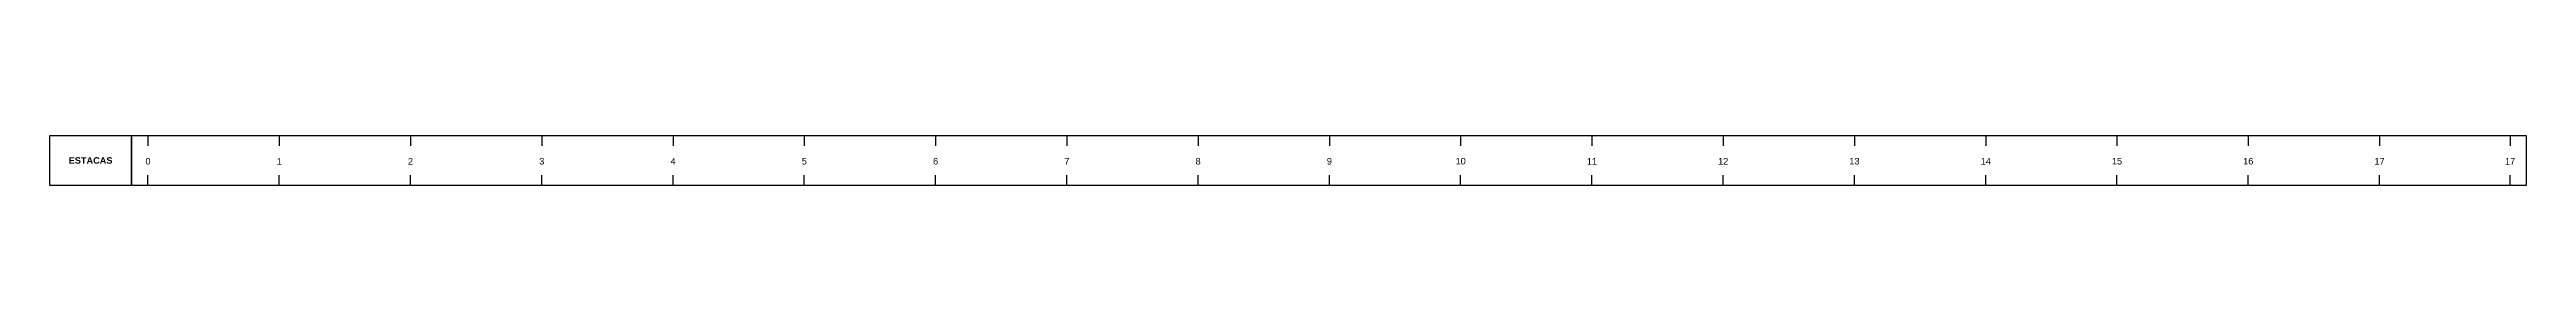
# Model space of a CAD drawing. Header units: millimetres. Extents: x 340454 to 342791, y 6993867 to 6995092.
# Drawn here: x 342410.2 to 342787.6, y 6994641.7 to 6994649.2 of the extents above; entities that cross this region are included whole.
import ezdxf

# ---------------------------------------------------------------- set-up
doc = ezdxf.new("R2010")
doc.units = ezdxf.units.MM
doc.header["$LTSCALE"] = 10
for name, color, linetype in [('F-VT-CAIXA', 4, 'Continuous'), ('F-VT-ESTACA', 4, 'Continuous'), ('F-VT-VIEW', 1, 'Continuous')]:
    doc.layers.add(name, color=color, linetype=linetype)
doc.styles.add('ARIAL', font='arial.ttf', dxfattribs={"height": 2})

msp = doc.modelspace()

# ---------------------------------------------------------------- texts
at = {"layer": 'F-VT-ESTACA', "color": 2, "linetype": 'Continuous', "lineweight": -3, "char_height": 1, "attachment_point": 8, "style": 'ARIAL'}
for s, insert in [('{\\fArial|b0|i0|c0|p34;0}', (342425.23, 6994644.79)), ('{\\fArial|b0|i0|c0|p34;1}', (342445.23, 6994644.79)), ('{\\fArial|b0|i0|c0|p34;2}', (342465.23, 6994644.79)), ('{\\fArial|b0|i0|c0|p34;3}', (342485.23, 6994644.79)), ('{\\fArial|b0|i0|c0|p34;4}', (342505.23, 6994644.79)), ('{\\fArial|b0|i0|c0|p34;5}', (342525.23, 6994644.79)), ('{\\fArial|b0|i0|c0|p34;6}', (342545.23, 6994644.79)), ('{\\fArial|b0|i0|c0|p34;7}', (342565.23, 6994644.79)), ('{\\fArial|b0|i0|c0|p34;8}', (342585.23, 6994644.79)), ('{\\fArial|b0|i0|c0|p34;9}', (342605.23, 6994644.79)), ('{\\fArial|b0|i0|c0|p34;10}', (342625.23, 6994644.79)), ('{\\fArial|b0|i0|c0|p34;11}', (342645.23, 6994644.79)), ('{\\fArial|b0|i0|c0|p34;12}', (342665.23, 6994644.79)), ('{\\fArial|b0|i0|c0|p34;13}', (342685.23, 6994644.79)), ('{\\fArial|b0|i0|c0|p34;14}', (342705.23, 6994644.79)), ('{\\fArial|b0|i0|c0|p34;15}', (342725.23, 6994644.79)), ('{\\fArial|b0|i0|c0|p34;16}', (342745.23, 6994644.79)), ('{\\fArial|b0|i0|c0|p34;17}', (342765.23, 6994644.79)), ('{\\fArial|b0|i0|c0|p34;17}', (342785.12, 6994644.79))]:
    msp.add_mtext(s, dxfattribs=dict(at, insert=insert))
at = {"layer": 'F-VT-VIEW', "color": 2, "linetype": 'Continuous', "lineweight": -3, "insert": (342416.48, 6994645.41), "char_height": 1, "attachment_point": 5, "style": 'ARIAL'}
msp.add_mtext('{\\fArial|b1|i0|c0|p34;\\C2;ESTACAS}', dxfattribs=at)

# ---------------------------------------------------------------- linework, layer by layer
at = {"layer": 'F-VT-CAIXA', "color": 140, "linetype": 'Continuous', "lineweight": -3}
for points in [[(342422.73, 6994641.66), (342422.73, 6994649.16), (342410.23, 6994649.16), (342410.23, 6994641.66)], [(342422.73, 6994641.66), (342787.62, 6994641.66), (342787.62, 6994649.16), (342422.73, 6994649.16)]]:
    msp.add_3dface(points, dxfattribs=at)
at = {"layer": 'F-VT-ESTACA', "color": 7, "linetype": 'Continuous', "lineweight": -3}
for p, q in [((342425.23, 6994649.16), (342425.23, 6994647.66)), ((342445.23, 6994649.16), (342445.23, 6994647.66)), ((342465.23, 6994649.16), (342465.23, 6994647.66)), ((342485.23, 6994649.16), (342485.23, 6994647.66)), ((342505.23, 6994649.16), (342505.23, 6994647.66)), ((342525.23, 6994649.16), (342525.23, 6994647.66)), ((342545.23, 6994649.16), (342545.23, 6994647.66)), ((342565.23, 6994649.16), (342565.23, 6994647.66)), ((342585.23, 6994649.16), (342585.23, 6994647.66)), ((342605.23, 6994649.16), (342605.23, 6994647.66)), ((342625.23, 6994649.16), (342625.23, 6994647.66)), ((342645.23, 6994649.16), (342645.23, 6994647.66)), ((342665.23, 6994649.16), (342665.23, 6994647.66)), ((342685.23, 6994649.16), (342685.23, 6994647.66)), ((342705.23, 6994649.16), (342705.23, 6994647.66)), ((342725.23, 6994649.16), (342725.23, 6994647.66)), ((342745.23, 6994649.16), (342745.23, 6994647.66)), ((342765.23, 6994649.16), (342765.23, 6994647.66)), ((342785.12, 6994649.16), (342785.12, 6994647.66)), ((342425.23, 6994641.66), (342425.23, 6994643.16)), ((342445.23, 6994641.66), (342445.23, 6994643.16)), ((342465.23, 6994641.66), (342465.23, 6994643.16)), ((342485.23, 6994641.66), (342485.23, 6994643.16)), ((342505.23, 6994641.66), (342505.23, 6994643.16)), ((342525.23, 6994641.66), (342525.23, 6994643.16)), ((342545.23, 6994641.66), (342545.23, 6994643.16)), ((342565.23, 6994641.66), (342565.23, 6994643.16)), ((342585.23, 6994641.66), (342585.23, 6994643.16)), ((342605.23, 6994641.66), (342605.23, 6994643.16)), ((342625.23, 6994641.66), (342625.23, 6994643.16)), ((342645.23, 6994641.66), (342645.23, 6994643.16)), ((342665.23, 6994641.66), (342665.23, 6994643.16)), ((342685.23, 6994641.66), (342685.23, 6994643.16)), ((342705.23, 6994641.66), (342705.23, 6994643.16)), ((342725.23, 6994641.66), (342725.23, 6994643.16)), ((342745.23, 6994641.66), (342745.23, 6994643.16)), ((342765.23, 6994641.66), (342765.23, 6994643.16)), ((342785.12, 6994641.66), (342785.12, 6994643.16))]:
    msp.add_line(p, q, dxfattribs=at)

msp.set_redraw_order([(e.dxf.handle, doc.entitydb.next_handle()) for e in msp.query("TEXT MTEXT ATTDEF DIMENSION ARC_DIMENSION")])  # texts and dimensions are drawn at this point

doc.saveas('drawing.dxf')
